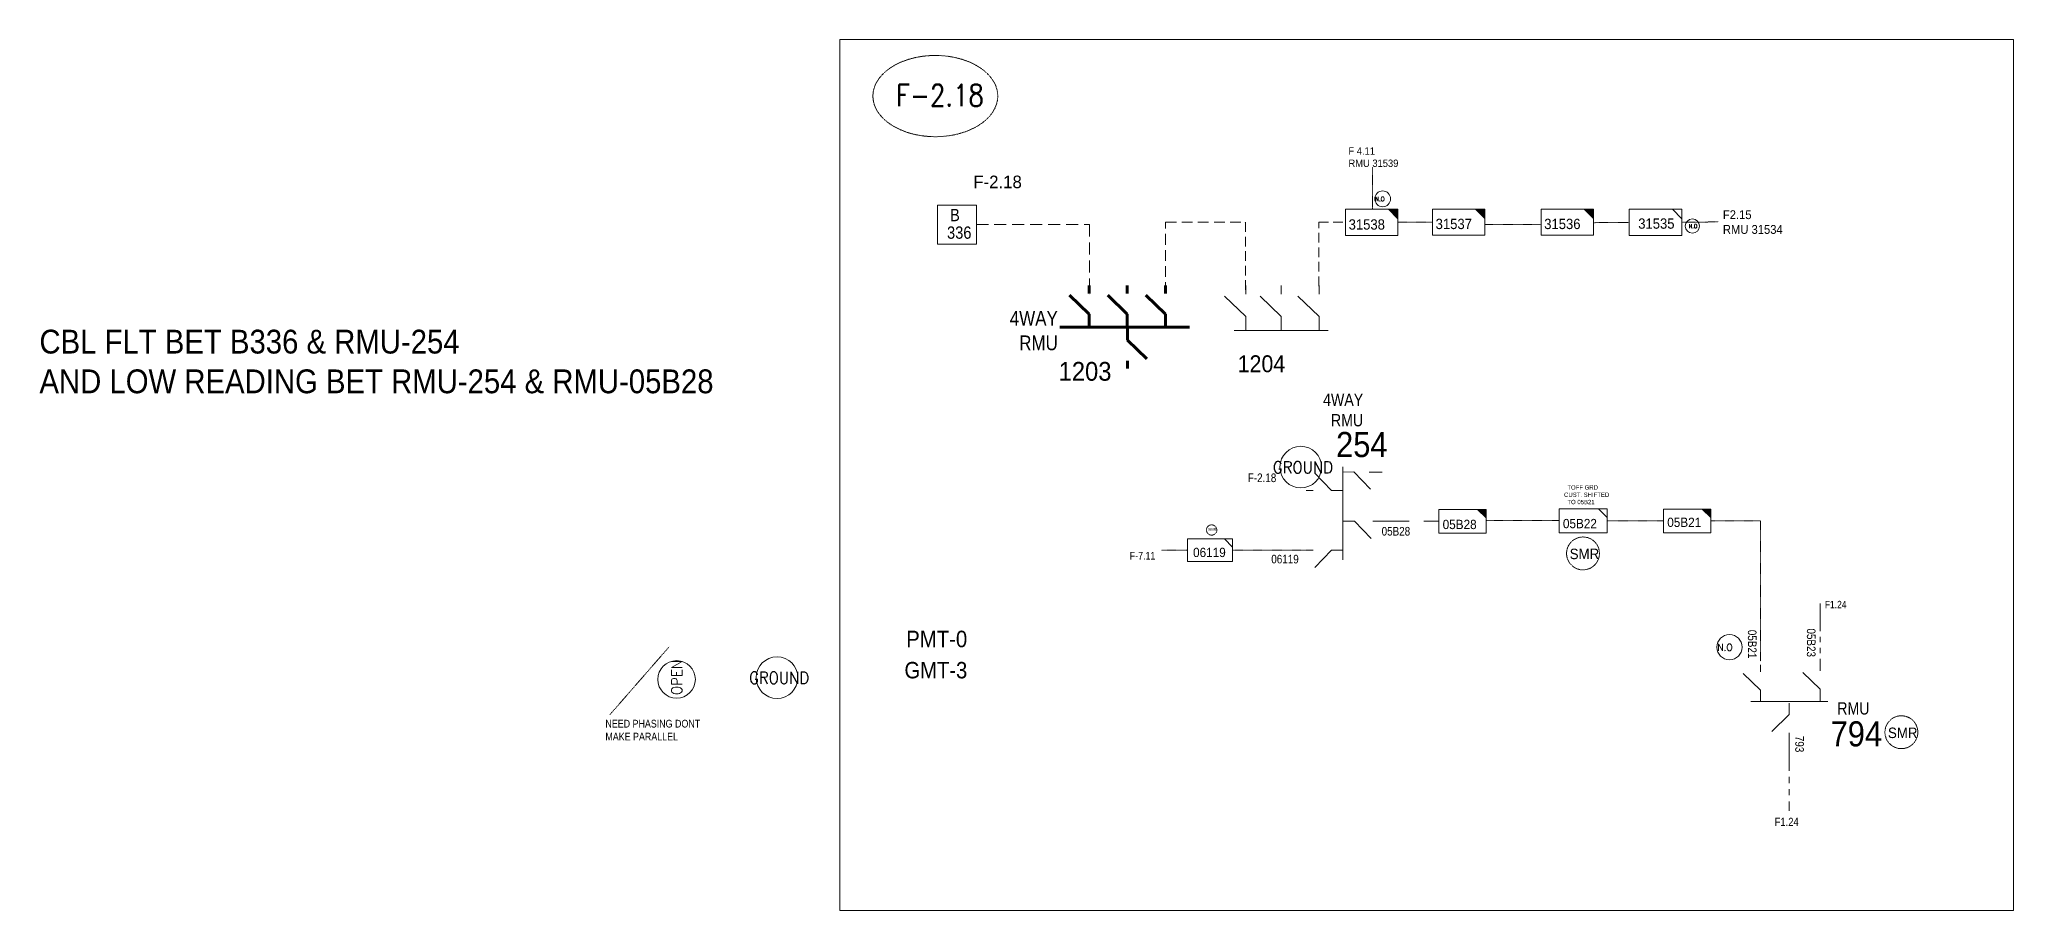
# Model space of a CAD drawing. Header units: metres. Extents: x 65984 to 144644, y -19036 to 23726.
# Drawn here: x 113157 to 114730, y 2988 to 3682 of the extents above; entities that cross this region are included whole.
import ezdxf
from ezdxf.enums import TextEntityAlignment as Align

# ---------------------------------------------------------------- set-up
doc = ezdxf.new("R2010")
doc.units = ezdxf.units.M
doc.header["$MEASUREMENT"] = 0
for name, pattern in [('( Phantom )', [2.5, 1.25, -0.25, 0.25, -0.25, 0.25, -0.25]), ('DGN Style 3', [0.013877, 0, -0.013877]), ('HIDDEN2', [2381.25, 1587.5, -793.75])]:
    doc.linetypes.add(name, pattern=pattern)
doc.layers.get('0').update_dxf_attribs({"color": 95, "lineweight": 40})
for name, color, linetype, lineweight in [('d_eos', 111, 'Continuous', 40), ('d_eos no', 121, 'Continuous', 40), ('d_switch', 95, 'Continuous', 40), ('d_tf no', 6, 'Continuous', 40), ('d_ug cable', 95, 'Continuous', 40), ('d_ug main line', 95, 'Continuous', 40), ('d_unit sub', 7, 'Continuous', 40), ('FDR  1  05', 172, 'Continuous', 40), ('fedr no', 95, 'Continuous', 40), ('GRID STATION 01', 7, 'Continuous', 40), ('Level 37', 7, 'Continuous', 0), ('O H MAIN FEEDER', 4, 'Continuous', 100), ('SW N O', 114, 'Continuous', 30)]:
    doc.layers.add(name, color=color, linetype=linetype, lineweight=lineweight)
doc.styles.add('NASKHF', font='naskhf.shx', dxfattribs={"height": 8})
doc.styles.add('Style-Arial', font='arial.ttf')
doc.styles.add('Style-ENGINEERING', font='ENGINEERING.shx')
doc.styles.add('Style-msdefault', font='msdefault.shx')
doc.styles.add('Style-STANDARD', font='STANDARD.shx')

msp = doc.modelspace()

# ---------------------------------------------------------------- texts
at = {"layer": 'd_eos no', "color": 7, "linetype": 'Continuous', "lineweight": 13, "style": 'Style-Arial', "width": 0.88}
for s, height, p in [('254', 20, (114190.2, 3369.4)), ('PMT-0', 13.18, (113847.8, 3211))]:
    msp.add_text(s, height=height, dxfattribs=at).set_placement(p, align=Align.TOP_LEFT)
at = {"layer": 'd_eos no', "color": 2, "linetype": 'Continuous', "lineweight": 13, "style": 'Style-Arial', "width": 0.88}
msp.add_text('794', height=20, dxfattribs=at).set_placement((114584.1, 3138.8), align=Align.TOP_LEFT)
at = {"layer": 'd_eos no', "color": 2, "linetype": 'Continuous', "lineweight": 13, "insert": (113157.4, 3450.9), "char_height": 18.988, "attachment_point": 1, "style": 'NASKHF'}
msp.add_mtext('\\fArial|b0|i0|c178178|p39;\\H1x;\\W0.88;CBL FLT BET B336 & RMU-254\\PAND LOW READING BET RMU-254 & RMU-05B28', dxfattribs=at)
at = {"layer": 'd_eos no', "color": 7, "linetype": 'Continuous', "lineweight": 13, "insert": (113846.4, 3186.1), "char_height": 13.088, "attachment_point": 1, "style": 'NASKHF'}
msp.add_mtext('\\fArial|b0|i0|c178178|p39;\\H1x;\\W0.88;GMT-3\\P', dxfattribs=at)
at = {"layer": 'd_switch', "color": 34, "linetype": 'Continuous', "lineweight": 13, "style": 'Style-ENGINEERING', "width": 0.857143}
msp.add_text('F-2.18', height=6.86, rotation=0.0004, dxfattribs=at).set_placement((114142.6, 3336.3), align=Align.TOP_RIGHT)
msp.add_text('05B28', height=6.86, dxfattribs=at).set_placement((114226.5, 3293.7), align=Align.TOP_LEFT)
at = {"layer": 'd_switch', "color": 2, "linetype": 'Continuous', "lineweight": 13, "style": 'Style-ENGINEERING', "width": 0.857143}
msp.add_text('F-7.11', height=6.17, rotation=0.0004, dxfattribs=at).set_placement((114046.3, 3273.8), align=Align.TOP_RIGHT)
at = {"layer": 'd_switch', "color": 200, "linetype": 'Continuous', "lineweight": 13, "style": 'Style-ENGINEERING', "width": 0.857143}
msp.add_text('06119', height=6.86, dxfattribs=at).set_placement((114138.6, 3271.5), align=Align.TOP_LEFT)
at = {"layer": 'd_switch', "color": 55, "linetype": 'Continuous', "lineweight": 13, "ltscale": 0.9, "style": 'Style-ENGINEERING', "width": 0.857143}
msp.add_text('F1.24', height=5.9, dxfattribs=at).set_placement((114579.5, 3234.8), align=Align.TOP_LEFT)
at = {"layer": 'd_switch', "color": 7, "linetype": 'Continuous', "lineweight": 13, "style": 'Style-ENGINEERING', "width": 0.857143}
for s, p in [('05B21', (114525.1, 3211.7)), ('05B23', (114572.1, 3212.8)), ('793', (114562.8, 3127.2))]:
    msp.add_text(s, height=6.86, rotation=270, dxfattribs=at).set_placement(p, align=Align.TOP_LEFT)
at = {"layer": 'd_switch', "color": 55, "linetype": 'Continuous', "lineweight": 13, "style": 'Style-ENGINEERING', "width": 0.857143}
msp.add_text('F1.24', height=6.55, dxfattribs=at).set_placement((114539.5, 3061.9), align=Align.TOP_LEFT)
at = {"layer": 'd_switch', "color": 2, "linetype": 'Continuous', "lineweight": 13, "ltscale": 0.675559, "insert": (114371.8, 3326.9), "char_height": 3.478, "attachment_point": 1, "style": 'NASKHF'}
msp.add_mtext('\\FENGINEERING;\\H1x;\\W0.857143;  TOFF GRD\\PCUST. SHIFTED\\P  TO 05B21', dxfattribs=at)
at = {"layer": 'd_switch', "color": 2, "linetype": 'Continuous', "lineweight": 13, "insert": (113608.2, 3140), "char_height": 6.174, "attachment_point": 1, "style": 'NASKHF'}
msp.add_mtext('\\FENGINEERING;\\H1x;\\W0.857143;NEED PHASING DONT\\PMAKE PARALLEL', dxfattribs=at)
at = {"layer": 'd_tf no', "color": 36, "linetype": 'Continuous', "lineweight": 13, "style": 'Style-msdefault', "width": 0.947368}
for s, p in [('31538', (114200.2, 3538.9)), ('31537', (114269.5, 3539.3)), ('31536', (114356, 3539.3))]:
    msp.add_text(s, height=8.21, dxfattribs=at).set_placement(p, align=Align.TOP_LEFT)
at = {"layer": 'd_tf no', "color": 240, "linetype": 'Continuous', "lineweight": 13, "style": 'Style-msdefault', "width": 0.945946}
msp.add_text('31535', height=8.22, dxfattribs=at).set_placement((114459.8, 3539.6), align=Align.TOP_RIGHT)
at = {"layer": 'd_tf no', "color": 7, "linetype": 'Continuous', "lineweight": 13, "style": 'Style-msdefault', "width": 0.945946}
for s, height, p in [('1204', 13.46, (114149.7, 3430.5)), ('1203', 14.96, (114011.3, 3425.2))]:
    msp.add_text(s, height=height, dxfattribs=at).set_placement(p, align=Align.TOP_RIGHT)
at = {"layer": 'd_tf no', "color": 1, "linetype": 'Continuous', "lineweight": 40, "style": 'Style-msdefault', "width": 0.945946}
for height, p in [(2.18, (114088.1, 3292.8)), (8.36, (114376.3, 3276.4)), (8.36, (114629.8, 3133.8))]:
    msp.add_text('SMR', height=height, dxfattribs=at).set_placement(p, align=Align.TOP_LEFT)
at = {"layer": 'd_tf no', "color": 34, "linetype": 'Continuous', "lineweight": 13, "style": 'Style-msdefault', "width": 0.945946}
for s, p in [('05B28', (114275.1, 3299.4)), ('05B21', (114454, 3301.1))]:
    msp.add_text(s, height=7.4, dxfattribs=at).set_placement(p, align=Align.TOP_LEFT)
at = {"layer": 'd_tf no', "color": 2, "linetype": 'Continuous', "lineweight": 13, "style": 'Style-msdefault', "width": 0.945946}
for s, p in [('05B22', (114370.9, 3300.1)), ('06119', (114076.3, 3277.1))]:
    msp.add_text(s, height=7.4, dxfattribs=at).set_placement(p, align=Align.TOP_LEFT)
at = {"layer": 'd_tf no', "color": 2, "linetype": 'Continuous', "lineweight": 13, "attachment_point": 1, "style": 'NASKHF'}
for s, insert, char_height in [('\\Fmsdefault;\\H1x;\\W0.947368;F 4.11\\PRMU 31539', (114200.1, 3596.3), 5.876), ('\\Fmsdefault;\\H1x;\\W0.947368;F2.15\\PRMU 31534', (114498.3, 3546.1), 7.051)]:
    msp.add_mtext(s, dxfattribs=dict(at, insert=insert, char_height=char_height))
at = {"layer": 'fedr no', "color": 6, "linetype": 'Continuous', "lineweight": 13, "style": 'Style-STANDARD', "width": 0.909091}
msp.add_text('F-2.18', height=17.26, dxfattribs=at).set_placement((113874.7, 3637.8), align=Align.MIDDLE_CENTER)
at = {"layer": 'GRID STATION 01', "linetype": 'Continuous', "lineweight": 13, "style": 'Style-msdefault'}
msp.add_text('F-2.18', height=10, rotation=359.9993, dxfattribs=at).set_placement((113939.9, 3573.7), align=Align.TOP_RIGHT)
at = {"layer": 'GRID STATION 01', "color": 34, "linetype": 'Continuous', "lineweight": 13, "style": 'Style-msdefault', "width": 0.888889}
for s, p in [('B', (113890.5, 3547.2)), ('336', (113899.8, 3533.2))]:
    msp.add_text(s, height=9.82, rotation=359.9993, dxfattribs=at).set_placement(p, align=Align.TOP_RIGHT)
at = {"layer": 'Level 37', "color": 2, "linetype": 'Continuous', "lineweight": 13, "style": 'Style-msdefault', "width": 0.86}
msp.add_text('RMU', height=9.8, rotation=0.0004, dxfattribs=at).set_placement((114615.1, 3154), align=Align.TOP_RIGHT)
at = {"layer": 'Level 37', "color": 7, "linetype": 'Continuous', "lineweight": 13, "ltscale": 1.2, "insert": (113968.6, 3465.9), "char_height": 11.76, "attachment_point": 3, "rotation": 0.0004, "style": 'NASKHF'}
msp.add_mtext('\\Fmsdefault;\\H1x;\\W0.86;4WAY \\PRMU', dxfattribs=at)
at = {"layer": 'Level 37', "color": 7, "linetype": 'Continuous', "lineweight": 13, "insert": (114211.8, 3400), "char_height": 9.8, "attachment_point": 3, "rotation": 0.0004, "style": 'NASKHF'}
msp.add_mtext('\\Fmsdefault;\\H1x;\\W0.86;4WAY \\PRMU', dxfattribs=at)

# ---------------------------------------------------------------- blocks, each defined once
blk = doc.blocks.new('TF_8')
at = {"color": 0, "linetype": 'ByBlock', "lineweight": -2}
blk.add_line((6.3, 4.95), (9.9, 1.35), dxfattribs=at)
blk.add_3dface([(-10.1, 4.95), (9.9, 4.95), (9.9, -5.05), (-10.1, -5.05)], dxfattribs=at)
blk = doc.blocks.new('exist.us-1000kva')
at = {"color": 0, "linetype": 'ByBlock', "lineweight": -2, "flags": 128}
blk.add_lwpolyline([(40, 12.9), (32.8, 20), (40, 20)], close=True, dxfattribs=at)
at = {"color": 0, "linetype": 'ByBlock', "lineweight": -2, "extrusion": (0, 0, -1)}
blk.add_solid([(-40, 12.9), (-32.8, 20), (-40, 20)], dxfattribs=at)
at = {"color": 0, "linetype": 'ByBlock', "lineweight": -2, "xscale": 2, "yscale": 2}
blk.add_blockref('TF_8', (20.2, 10.1), dxfattribs=at)
blk = doc.blocks.new('*U3535')
at = {"layer": 'SW N O', "color": 2, "lineweight": 13}
blk.add_circle((0, 0), 16.8, dxfattribs=at)
at = {"layer": 'SW N O', "color": 2, "lineweight": 13, "style": 'Style-STANDARD'}
blk.add_text('GROUND', height=9.6, dxfattribs=at).set_placement((1.7, -0.2), align=Align.MIDDLE_CENTER)
blk = doc.blocks.new('*U3536')
at = {"layer": 'SW N O', "color": 2, "lineweight": 13}
blk.add_circle((0, 0), 16.8, dxfattribs=at)
at = {"layer": 'SW N O', "color": 2, "lineweight": 13, "style": 'Style-STANDARD'}
blk.add_text('OPEN', height=9.6, dxfattribs=at).set_placement((1.7, -0.2), align=Align.MIDDLE_CENTER)
blk = doc.blocks.new('*U4315')
at = {"layer": 'd_eos', "color": 7, "linetype": 'Continuous', "lineweight": 211, "ltscale": 1.239815}
for p, q in [((-11.69, 11.03), (-11.69, 13.62)), ((0.84, 11.04), (0.84, 13.62)), ((13.38, 11.04), (13.38, 13.62)), ((-11.69, 4.23), (-18.09, 10.44)), ((0.84, 4.24), (-5.55, 10.44)), ((13.38, 4.24), (6.98, 10.44)), ((-11.69, -0.01), (-11.69, 4.23)), ((0.84, -0.01), (0.84, 4.24)), ((13.38, -0.01), (13.38, 4.24)), ((-21.24, -0.01), (21.23, -0.02)), ((0.9, -0.01), (0.9, -4.26)), ((0.9, -4.26), (7.3, -10.47)), ((0.9, -11.06), (0.9, -13.64))]:
    blk.add_line(p, q, dxfattribs=at)
blk = doc.blocks.new('*U4316')
at = {"layer": 'd_eos', "color": 7, "linetype": 'Continuous', "lineweight": 13, "ltscale": 1.617317}
for p, q in [((2.75, 9.97), (-3.91, 16.84)), ((7.31, -16.83), (7.31, 13.77)), ((-4.54, 9.97), (-7.31, 9.97)), ((7.31, 9.97), (2.75, 9.97)), ((2.75, -1.53), (-3.91, 5.33)), ((-4.54, -1.53), (-7.31, -1.53)), ((7.31, -1.53), (2.75, -1.53)), ((2.75, -13.83), (-3.91, -6.97)), ((-4.54, -13.83), (-7.31, -13.83)), ((7.31, -13.83), (2.75, -13.83))]:
    blk.add_line(p, q, dxfattribs=at)
blk = doc.blocks.new('*U3933')
at = {"layer": 'SW N O', "color": 3, "lineweight": 13}
blk.add_circle((0, 0), 16.8, dxfattribs=at)
at = {"layer": 'SW N O', "color": 3, "lineweight": 13, "style": 'Style-STANDARD'}
blk.add_text('N.O ', height=9.6, dxfattribs=at).set_placement((-3, -0.2), align=Align.MIDDLE_CENTER)
blk = doc.blocks.new('*U4317')
at = {"layer": 'd_unit sub', "color": 1, "linetype": 'Continuous', "lineweight": 13, "flags": 128}
blk.add_lwpolyline([(5.46, 4.25), (8.53, 4.25), (8.53, 1.18)], close=True, dxfattribs=at)
at = {"layer": 'd_unit sub', "color": 1, "linetype": 'Continuous', "lineweight": 13, "xscale": 0.8535245333131424, "yscale": 0.8535245333131424, "zscale": 0.1367681518471994}
blk.add_blockref('TF_8', (0.08, 0.03), dxfattribs=at)
blk = doc.blocks.new('*U4137')
at = {"layer": 'SW N O', "color": 3, "lineweight": 13}
blk.add_circle((0, 0), 16.8, dxfattribs=at)
at = {"layer": 'SW N O', "color": 3, "lineweight": 13, "style": 'Style-STANDARD'}
blk.add_text('N.O', height=9.6, dxfattribs=at).set_placement((1.7, -0.2), align=Align.MIDDLE_CENTER)

# ---------------------------------------------------------------- linework, layer by layer
at = {"layer": 'd_eos', "color": 7, "linetype": 'Continuous', "lineweight": 13, "ltscale": 1.251149}
for p, q in [((114186.6, 3322.8), (114173.3, 3336.5)), ((114195.7, 3341.7), (114195.7, 3267.6)), ((114195.7, 3337.4), (114204.3, 3337.5)), ((114204.3, 3337.5), (114217.6, 3323.7)), ((114216.6, 3337.4), (114227, 3337.4)), ((114172, 3322.8), (114166.5, 3322.8)), ((114195.7, 3322.8), (114186.6, 3322.8)), ((114195.7, 3298.2), (114204.8, 3298.2)), ((114204.8, 3298.2), (114218.2, 3284.5)), ((114219.4, 3298.2), (114225, 3298.2)), ((114172, 3275.2), (114166.5, 3275.2)), ((114186.6, 3275.2), (114173.3, 3261.5)), ((114195.7, 3275.2), (114186.6, 3275.2))]:
    msp.add_line(p, q, dxfattribs=at)
at = {"layer": 'd_eos', "color": 2, "linetype": 'Continuous', "lineweight": 13, "ltscale": 1.251149}
for p, q in [((114528.2, 3163.6), (114514.4, 3176.9)), ((114528.2, 3178.2), (114528.2, 3183.7)), ((114575.8, 3164.3), (114562, 3177.7)), ((114575.8, 3178.9), (114575.8, 3184.5)), ((114528.2, 3154.5), (114528.2, 3163.6)), ((114575.8, 3155.2), (114575.8, 3164.3)), ((114581.8, 3154.5), (114520.6, 3154.5)), ((114551.1, 3153.2), (114551.1, 3144.1)), ((114551.1, 3144.1), (114537.4, 3130.7)), ((114551.1, 3129.5), (114551.1, 3123.9))]:
    msp.add_line(p, q, dxfattribs=at)
at = {"layer": 'd_ug cable', "color": 36, "linetype": 'DGN Style 3', "lineweight": 13}
for p, q in [((114219.2, 3580.5), (114219.2, 3547.3)), ((114267, 3536.5), (114239.4, 3536.5)), ((114353.5, 3534.8), (114308.7, 3534.8)), ((114423.7, 3536.4), (114395.3, 3536.2)), ((114494.8, 3536.8), (114465.7, 3536.6))]:
    msp.add_line(p, q, dxfattribs=at)
at = {"layer": 'd_ug cable', "color": 34, "linetype": 'DGN Style 3', "lineweight": 13}
for p, q in [((114309.7, 3298.8), (114368, 3298.8)), ((114406, 3298.5), (114451, 3298.5))]:
    msp.add_line(p, q, dxfattribs=at)
at = {"layer": 'd_ug cable', "color": 34, "linetype": 'HIDDEN2', "lineweight": 13, "ltscale": 0.006}
msp.add_lwpolyline([(113903.7, 3534.7), (113993.9, 3534.7), (113993.9, 3478.6), (113993.9, 3478.6)], dxfattribs=at)
at = {"layer": 'd_ug cable', "color": 34, "linetype": 'HIDDEN2', "lineweight": 13, "ltscale": 0.0054}
msp.add_lwpolyline([(114054.4, 3480.1), (114054.4, 3536.6), (114117.3, 3536.6), (114117.3, 3536.6)], dxfattribs=at)
at = {"layer": 'd_ug cable', "color": 34, "linetype": 'HIDDEN2', "lineweight": 13, "ltscale": 0.00486}
for points in [[(114118.1, 3536.6), (114118.1, 3536.6), (114118.1, 3479.9), (114118.1, 3479.9)], [(114176.4, 3485.6), (114176.4, 3536.5), (114197.6, 3536.5), (114197.6, 3536.5)]]:
    msp.add_lwpolyline(points, dxfattribs=at)
at = {"layer": 'd_ug cable', "color": 34, "linetype": 'DGN Style 3', "lineweight": 13, "flags": 128}
msp.add_lwpolyline([(114528.4, 3186.7), (114528.4, 3298.5), (114488.6, 3298.5)], dxfattribs=at)
at = {"layer": 'd_ug cable', "color": 200, "linetype": 'DGN Style 3', "lineweight": 13, "flags": 128}
for points in [[(114051.1, 3275.2), (114071.9, 3275.2)], [(114107.8, 3275.2), (114166.5, 3275.2)]]:
    msp.add_lwpolyline(points, dxfattribs=at)
at = {"layer": 'd_ug cable', "color": 2, "linetype": 'DGN Style 3', "lineweight": 13, "flags": 128}
msp.add_lwpolyline([(113611.8, 3144.1), (113658.9, 3198.1)], dxfattribs=at)
at = {"layer": 'd_ug cable', "color": 2, "linetype": 'DGN Style 3', "lineweight": 13}
for centre, radius in [((114091.1, 3291.3), 4.1), ((114386.9, 3272.6), 13.1), ((114640.5, 3130.1), 13.1)]:
    msp.add_circle(centre, radius, dxfattribs=at)
at = {"layer": 'd_ug main line', "color": 34, "linetype": 'HIDDEN2', "lineweight": 13, "ltscale": 0.0147}
msp.add_lwpolyline([(114225, 3298.2), (114272.1, 3298.2)], dxfattribs=at)
at = {"layer": 'd_ug main line', "color": 4, "linetype": '( Phantom )', "lineweight": 13, "ltscale": 17.64, "flags": 128}
msp.add_lwpolyline([(114575.9, 3232.7), (114575.9, 3181.8)], dxfattribs=at)
at = {"layer": 'd_ug main line', "color": 4, "linetype": '( Phantom )', "lineweight": 13, "ltscale": 19.6, "flags": 128}
msp.add_lwpolyline([(114551.1, 3123.9), (114551.1, 3067.4)], dxfattribs=at)
at = {"layer": 'fedr no', "color": 82, "linetype": 'DGN Style 3', "lineweight": 13, "true_color": 0x1dc70e}
msp.add_ellipse((113871, 3637.1), major_axis=(49.7, 0), ratio=0.651175, dxfattribs=at)
at = {"layer": 'GRID STATION 01', "color": 34, "lineweight": 13, "ltscale": 0.379284, "flags": 128}
msp.add_lwpolyline([(113872.8, 3519.2), (113872.8, 3550.2), (113903.7, 3550.2), (113903.7, 3519.2)], close=True, dxfattribs=at)
at = {"layer": 'O H MAIN FEEDER', "color": 140, "linetype": 'Continuous', "lineweight": 13, "flags": 128}
msp.add_lwpolyline([(113795, 3682.2), (114729.8, 3682.2), (114729.8, 2988), (113795, 2988)], close=True, dxfattribs=at)

# ---------------------------------------------------------------- block references
at = {"layer": 'd_eos', "color": 7, "linetype": 'Continuous', "lineweight": 211, "ltscale": 1.115833, "xscale": 2.427959661880837, "yscale": 2.427959661880837, "zscale": 2.427959661880837}
msp.add_blockref('*U4315', (114021.8, 3453), dxfattribs=at)
at = {"layer": 'd_eos', "color": 7, "linetype": 'Continuous', "lineweight": 13, "ltscale": 1.617317, "extrusion": (0, 0, -1), "xscale": 2.451691129136481, "yscale": 2.451691129136481, "zscale": 2.451691129136481, "rotation": 270}
msp.add_blockref('*U4316', (-114142.7, 3468.1), dxfattribs=at)
at = {"layer": 'd_unit sub', "color": 36, "linetype": 'Continuous', "lineweight": 13, "xscale": 1.044520118521022, "yscale": 1.044520118521022, "zscale": 0.7741404697744552, "rotation": 359.9999999999999}
for p in [(114197.6, 3526), (114267, 3526.2), (114353.5, 3526.2)]:
    msp.add_blockref('exist.us-1000kva', p, dxfattribs=at)
at = {"layer": 'd_unit sub', "color": 1, "linetype": 'Continuous', "lineweight": 13, "xscale": 2.456701090466127, "yscale": 2.456701090466127, "zscale": 2.456701090466127}
msp.add_blockref('*U4317', (114444.7, 3536.4), dxfattribs=at)
at = {"layer": 'd_unit sub', "color": 2, "linetype": 'Continuous', "lineweight": 13, "xscale": 1.8, "yscale": 1.8, "zscale": 0.8535245333131425, "rotation": 359.9999999999999}
msp.add_blockref('TF_8', (114090, 3275.2), dxfattribs=at)
at = {"layer": 'FDR  1  05', "color": 34, "linetype": 'Continuous', "lineweight": 13, "xscale": 0.94, "yscale": 0.94, "zscale": 0.8535245333131425}
for p in [(114272.1, 3288.8), (114451, 3289.1)]:
    msp.add_blockref('exist.us-1000kva', p, dxfattribs=at)
at = {"layer": 'FDR  1  05', "color": 2, "linetype": 'Continuous', "lineweight": 13, "xscale": 1.9, "yscale": 1.9, "zscale": 0.8535245333131425}
msp.add_blockref('TF_8', (114387.2, 3298.6), dxfattribs=at)
at = {"layer": 'SW N O', "color": 3, "lineweight": 13}
for name, p, xscale, yscale, zscale in [('*U3933', (114227.3, 3555.2), 0.3726926471018213, 0.3726926471018213, 0.3726926471018213), ('*U4137', (114474, 3533.5), 0.3354233823916392, 0.3354233823916392, 0.3354233823916392), ('*U3933', (114503.6, 3197.9), 0.5986226522123477, 0.5986226522123477, 0.5986226522123477)]:
    msp.add_blockref(name, p, dxfattribs=dict(at, xscale=xscale, yscale=yscale, zscale=zscale))
at = {"layer": 'SW N O', "color": 2, "lineweight": 13, "xscale": 0.9882383146290916, "yscale": 0.9882383146290916, "zscale": 0.9882383146290916}
for p in [(114162.1, 3341.4), (113744.9, 3173.6)]:
    msp.add_blockref('*U3535', p, dxfattribs=at)
at = {"layer": 'SW N O', "color": 2, "lineweight": 13, "xscale": 0.8894144831661824, "yscale": 0.8894144831661824, "zscale": 0.8894144831661824, "rotation": 90}
msp.add_blockref('*U3536', (113664.9, 3172.2), dxfattribs=at)

msp.set_redraw_order([(e.dxf.handle, doc.entitydb.next_handle()) for e in msp.query("TEXT MTEXT ATTDEF DIMENSION ARC_DIMENSION")])  # texts and dimensions are drawn at this point

doc.saveas('drawing.dxf')
